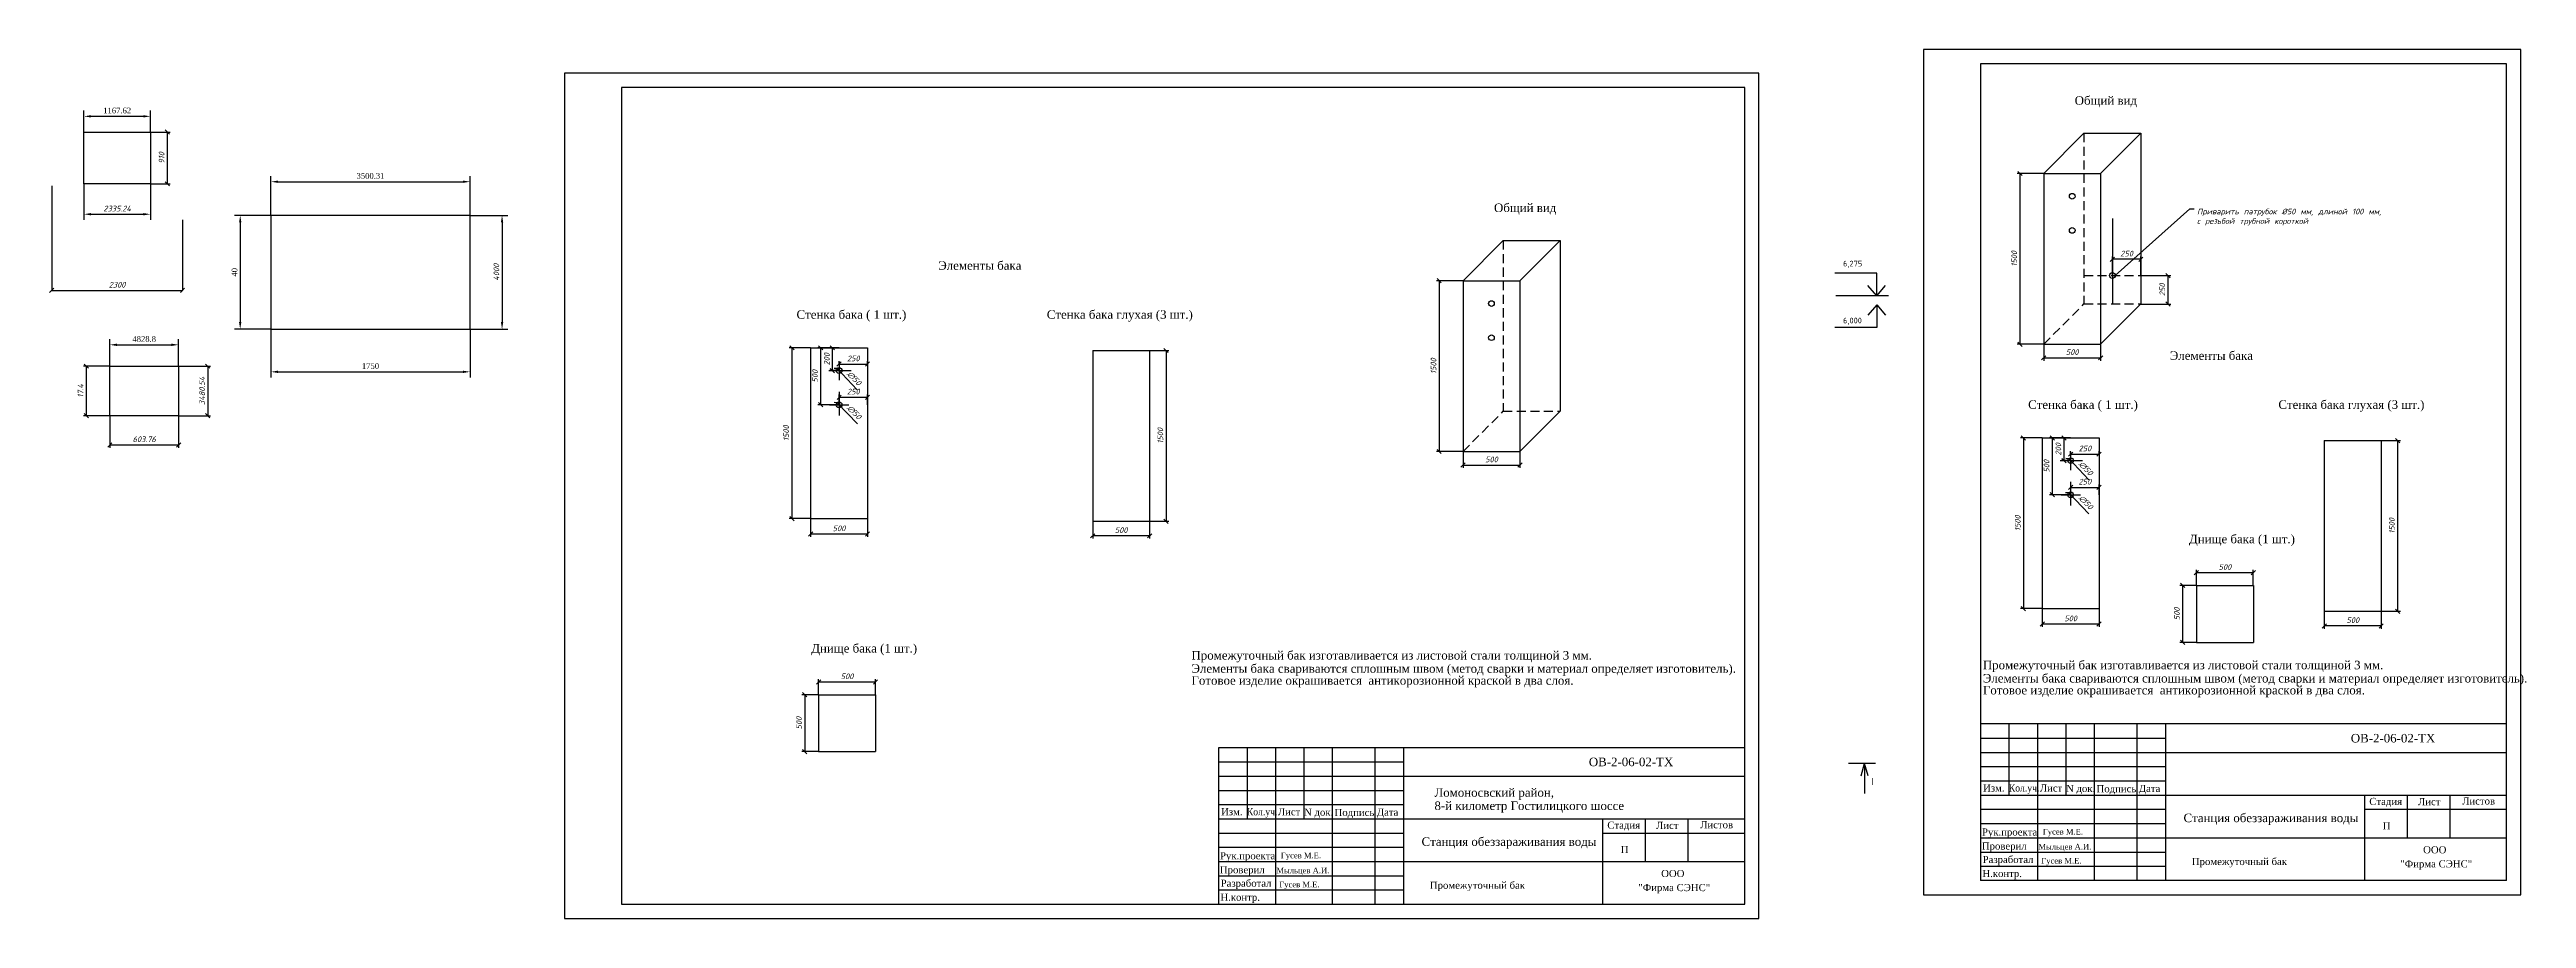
# Model space of a CAD drawing. Header units: millimetres. Extents: x -17979 to 69118, y 384 to 30918.
import ezdxf

# ---------------------------------------------------------------- set-up
doc = ezdxf.new("R2010")
doc.units = ezdxf.units.MM
doc.linetypes.add('DASHED2', pattern=[9.525, 6.35, -3.175])
doc.layers.add('Размеры', color=7, linetype='Continuous')
doc.styles.add('CН', font='TIMES.TTF')
doc.styles.add('СИС', font='txt.shx', dxfattribs={"oblique": 15})
doc.styles.add('СН с наклоном', font='TIMES.TTF', dxfattribs={"oblique": 15})
doc.dimstyles.new('1 CН-1', dxfattribs={"dimscale": 0, "dimtxt": 200, "dimasz": 250, "dimexe": 200, "dimexo": 0.625, "dimgap": 100, "dimtad": 1, "dimlfac": 0.01, "dimdsep": 46, "dimtxsty": 'CН', "dimcen": 2.5, "dimclrd": 3, "dimclre": 3, "dimclrt": 7, "dimadec": 0, "dimazin": 0, "dimtm": 1e-09, "dimtfac": 1, "dimtmove": 0, "dimatfit": 3, "dimldrblk": 'NONE', "dimfxl": 0, "dimtolj": 1, "dimtzin": 0, "dimarcsym": 0})
doc.dimstyles.new('1 СИС', dxfattribs={"dimscale": 0, "dimtxt": 200, "dimasz": 150, "dimexe": 100, "dimexo": 0.625, "dimgap": 100, "dimtad": 1, "dimlfac": 0.01, "dimdsep": 46, "dimtxsty": 'СИС', "dimblk": 'OBLIQUE', "dimcen": 2.5, "dimclrd": 3, "dimclre": 3, "dimclrt": 7, "dimadec": 0, "dimazin": 0, "dimtm": 1e-09, "dimtfac": 1, "dimtmove": 0, "dimatfit": 3, "dimldrblk": 'NONE', "dimfxl": 0, "dimtolj": 1, "dimtzin": 0, "dimarcsym": 0})
doc.dimstyles.new('200 CН-1', dxfattribs={"dimscale": 0, "dimtxt": 200, "dimasz": 250, "dimexe": 200, "dimexo": 0.625, "dimgap": 100, "dimtad": 1, "dimlfac": 2, "dimdsep": 46, "dimtxsty": 'CН', "dimcen": 2.5, "dimclrd": 3, "dimclre": 3, "dimclrt": 7, "dimadec": 0, "dimazin": 0, "dimtm": 1e-09, "dimtfac": 1, "dimtmove": 0, "dimatfit": 3, "dimldrblk": 'NONE', "dimfxl": 0, "dimtolj": 1, "dimtzin": 0, "dimarcsym": 0})
doc.dimstyles.new('200 СИС', dxfattribs={"dimscale": 0, "dimtxt": 200, "dimasz": 150, "dimexe": 100, "dimexo": 0.625, "dimgap": 100, "dimtad": 1, "dimlfac": 2, "dimdsep": 46, "dimtxsty": 'СИС', "dimblk": 'OBLIQUE', "dimcen": 2.5, "dimclrd": 3, "dimclre": 3, "dimclrt": 7, "dimadec": 0, "dimazin": 0, "dimtm": 1e-09, "dimtfac": 1, "dimtmove": 0, "dimatfit": 3, "dimldrblk": 'NONE', "dimfxl": 0, "dimtolj": 1, "dimtzin": 0, "dimarcsym": 0})
doc.dimstyles.new('25 СИС', dxfattribs={"dimscale": 0, "dimtxt": 200, "dimasz": 150, "dimexe": 100, "dimexo": 0.625, "dimgap": 100, "dimtad": 1, "dimlfac": 0.25, "dimdsep": 46, "dimtxsty": 'СИС', "dimblk": 'OBLIQUE', "dimcen": 2.5, "dimclrd": 3, "dimclre": 3, "dimclrt": 7, "dimadec": 0, "dimazin": 0, "dimtm": 1e-09, "dimtfac": 1, "dimtmove": 0, "dimatfit": 3, "dimldrblk": 'NONE', "dimfxl": 0, "dimtolj": 1, "dimtzin": 0, "dimarcsym": 0})
doc.dimstyles.new('25CН-1', dxfattribs={"dimscale": 0, "dimtxt": 200, "dimasz": 250, "dimexe": 200, "dimexo": 0.625, "dimgap": 100, "dimtad": 1, "dimlfac": 0.25, "dimdsep": 46, "dimtxsty": 'CН', "dimcen": 2.5, "dimclrd": 3, "dimclre": 3, "dimclrt": 7, "dimadec": 0, "dimazin": 0, "dimtm": 1e-09, "dimtfac": 1, "dimtmove": 0, "dimatfit": 3, "dimldrblk": 'NONE', "dimfxl": 0, "dimtolj": 1, "dimtzin": 0, "dimarcsym": 0})
doc.dimstyles.new('50 CН-1', dxfattribs={"dimscale": 0, "dimtxt": 200, "dimasz": 250, "dimexe": 200, "dimexo": 0.625, "dimgap": 100, "dimtad": 1, "dimlfac": 0.5, "dimdsep": 46, "dimtxsty": 'CН', "dimcen": 2.5, "dimclrd": 3, "dimclre": 3, "dimclrt": 7, "dimadec": 0, "dimazin": 0, "dimtm": 1e-09, "dimtfac": 1, "dimtmove": 0, "dimatfit": 3, "dimldrblk": 'NONE', "dimfxl": 0, "dimtolj": 1, "dimtzin": 0, "dimarcsym": 0})
doc.dimstyles.new('50 СИС', dxfattribs={"dimscale": 0, "dimtxt": 200, "dimasz": 150, "dimexe": 100, "dimexo": 0.625, "dimgap": 100, "dimtad": 1, "dimlfac": 0.5, "dimdsep": 46, "dimtxsty": 'СИС', "dimblk": 'OBLIQUE', "dimcen": 2.5, "dimclrd": 3, "dimclre": 3, "dimclrt": 7, "dimadec": 0, "dimazin": 0, "dimtm": 1e-09, "dimtfac": 1, "dimtmove": 0, "dimatfit": 3, "dimldrblk": 'NONE', "dimfxl": 0, "dimtolj": 1, "dimtzin": 0, "dimarcsym": 0})
doc.dimstyles.new('CН-1', dxfattribs={"dimscale": 0, "dimtxt": 200, "dimasz": 250, "dimexe": 200, "dimexo": 0.625, "dimgap": 100, "dimtad": 1, "dimdsep": 46, "dimtxsty": 'СИС', "dimcen": 2.5, "dimclrd": 3, "dimclre": 3, "dimclrt": 7, "dimadec": 0, "dimazin": 0, "dimtm": 1e-09, "dimtfac": 1, "dimtmove": 0, "dimatfit": 3, "dimfxl": 0, "dimtolj": 1, "dimtzin": 0, "dimarcsym": 0})
doc.dimstyles.new('СИС', dxfattribs={"dimscale": 0, "dimtxt": 200, "dimasz": 150, "dimexe": 1.25, "dimexo": 0.625, "dimgap": 100, "dimtad": 1, "dimdsep": 46, "dimtxsty": 'СИС', "dimblk": 'OBLIQUE', "dimcen": 2.5, "dimclrd": 3, "dimclre": 3, "dimclrt": 7, "dimadec": 0, "dimazin": 0, "dimtm": 1e-09, "dimtfac": 1, "dimtmove": 0, "dimatfit": 3, "dimldrblk": 'OBLIQUE', "dimfxl": 0, "dimtolj": 1, "dimtzin": 0, "dimarcsym": 0})

msp = doc.modelspace()

# ---------------------------------------------------------------- texts
for s, height, style, p in [('Общий вид', 300, 'СН с наклоном', (53232.5042, 28978.1411)), ('Общий вид', 300, 'СН с наклоном', (32812.4931, 25207.9019)), ('Элементы бака', 300, 'СН с наклоном', (13270.7443, 23178.0538)), ('6,275', 200, 'СИС', (45085.4775, 23296.29)), ('Стенка бака ( 1 шт.)', 300, 'СН с наклоном', (8288.4157, 21456.0226)), ('Стенка бака глухая (3 шт.)', 300, 'СН с наклоном', (17088.3524, 21456.0228)), ('6,000', 200, 'СИС', (45085.4775, 21295.9697)), ('Элементы бака', 300, 'СН с наклоном', (56577.4662, 20013.0668)), ('Стенка бака ( 1 шт.)', 300, 'СН с наклоном', (51595.1376, 18291.0356)), ('Стенка бака глухая (3 шт.)', 300, 'СН с наклоном', (60395.0743, 18291.0358)), ('Днище бака (1 шт.)', 300, 'СН с наклоном', (57252.1541, 13567.6894)), ('Днище бака (1 шт.)', 300, 'СН с наклоном', (8802.8617, 9727.5951)), ('Промежуточный бак изготавливается из листовой стали толщиной 3 мм.', 300, 'CН', (22175.9331, 9481.2031)), ('Готовое изделие окрашивается  антикорозионной краской в два слоя.', 300, 'CН', (22175.9331, 8596.9169)), ('Элементы бака свариваются сплошным швом (метод сварки и материал определяет изготовитель).', 300, 'CН', (22175.9331, 9015.7893)), ('Промежуточный бак изготавливается из листовой стали толщиной 3 мм.', 300, 'CН', (50003.4605, 9140.1233)), ('Элементы бака свариваются сплошным швом (метод сварки и материал определяет изготовитель).', 300, 'CН', (50003.4605, 8674.7095)), ('Готовое изделие окрашивается  антикорозионной краской в два слоя.', 300, 'CН', (50003.4605, 8255.837)), ('ОВ-2-06-02-ТХ', 300, 'CН', (62942.1179, 6567.6475)), ('ОВ-2-06-02-ТХ', 300, 'CН', (36148.3119, 5733.41)), ('I', 250, 'СИС', (46075.5746, 5075.4108)), ('Ломоносвский район,', 300, 'CН', (30720.3936, 4658.9182)), ('8-й километр Гостилицкого шоссе', 300, 'CН', (30720.3936, 4193.5045)), ('Изм.', 250, 'CН', (50010.3781, 4843.7453)), ('Лист', 250, 'CН', (52005.1184, 4841.4253)), ('N док.', 250, 'CН', (52927.8546, 4825.0738)), ('Подпись', 250, 'CН', (54000.9525, 4818.0888)), ('Дата', 250, 'CН', (55484.226, 4828.1634)), ('Стадия', 250, 'CН', (63590.6888, 4370.6579)), ('Лист', 250, 'CН', (65305.0098, 4363.0788)), ('Листов', 250, 'CН', (66856.0971, 4386.7597)), ('Изм.', 250, 'CН', (23216.5721, 4009.5079)), ('Лист', 250, 'CН', (25211.3124, 4007.1878)), ('N док.', 250, 'CН', (26134.0486, 3990.8364)), ('Подпись', 250, 'CН', (27207.1465, 3983.8514)), ('Дата', 250, 'CН', (28690.42, 3993.9259)), ('Стадия', 250, 'CН', (36796.8827, 3536.4204)), ('Лист', 250, 'CН', (38511.2038, 3528.8413)), ('Листов', 250, 'CН', (40062.2911, 3552.5222)), ('Рук.проекта', 250, 'CН', (49972.3634, 3295.8409)), ('Гусев М.Е.', 200, 'CН', (52110.8307, 3332.2877)), ('Станция обеззараживания воды', 300, 'СН с наклоном', (57060.3438, 3766.7911)), ('П', 250, 'CН', (64061.3687, 3515.8204)), ('Рук.проекта', 250, 'CН', (23178.5573, 2461.6034)), ('Гусев М.Е.', 200, 'CН', (25317.0247, 2498.0502)), ('Станция обеззараживания воды', 300, 'СН с наклоном', (30266.5378, 2932.5536)), ('П', 250, 'CН', (37267.5627, 2681.5829)), ('Проверил', 250, 'CН', (49968.0892, 2803.8828)), ('Мыльцев А.И.', 200, 'CН', (51955.8239, 2803.8828)), ('ООО', 250, 'CН', (65485.4017, 2671.9623)), ('Проверил', 250, 'CН', (23174.2832, 1969.6454)), ('Разработал', 250, 'CН', (23201.6373, 1495.903)), ('Мыльцев А.И.', 200, 'CН', (25162.0179, 1969.6454)), ('ООО', 250, 'CН', (38691.5957, 1837.7248)), ('Н.контр.', 250, 'CН', (49986.3254, 1838.1773)), ('Разработал', 250, 'CН', (49995.4434, 2330.1405)), ('Гусев М.Е.', 200, 'CН', (52056.1225, 2311.9196)), ('Промежуточный бак', 250, 'CН', (57352.5423, 2258.3602)), ('"Фирма СЭНС"', 250, 'CН', (64683.8585, 2177.0266)), ('Н.контр.', 250, 'CН', (23192.5193, 1003.9398)), ('Гусев М.Е.', 200, 'CН', (25262.3165, 1477.6822)), ('Промежуточный бак', 250, 'CН', (30558.7363, 1424.1228)), ('"Фирма СЭНС"', 250, 'CН', (37890.0524, 1342.7891))]:
    msp.add_text(s, height=height, dxfattribs=dict(style=style)).set_placement(p)
at = {"style": 'CН', "width": 0.9}
for p in [(50914.8886, 4843.7453), (24121.0826, 4009.5079)]:
    msp.add_text('Кол.уч.', height=250, dxfattribs=at).set_placement(p)
at = {"color": 7, "insert": (57533.5786, 25326.4121), "char_height": 200, "attachment_point": 1, "style": 'СИС'}
msp.add_mtext('\\A1;Приварить патрубок %%c50 мм, длиной 100 мм,\\Pс резьбой трубной короткой', dxfattribs=at)

# ---------------------------------------------------------------- blocks, each defined once
blk = doc.blocks.new('_OBLIQUE')
at = {"color": 0, "linetype": 'ByBlock'}
blk.add_line((-0.5, -0.5), (0.5, 0.5), dxfattribs=at)
blk = doc.blocks.new('*D3')
at = {"layer": 'Defpoints', "color": 0}
for p in [(-17904, 26131), (-13304, 24931), (-13304, 22453)]:
    blk.add_point(p, dxfattribs=at)
at = {"layer": 'Размеры', "color": 3, "lineweight": -2}
for p, q in [((-17904, 26130), (-17904, 22451)), ((-13304, 24930), (-13304, 22451)), ((-17904, 22453), (-13304, 22453))]:
    blk.add_line(p, q, dxfattribs=at)
at = {"layer": 'Размеры', "color": 3, "lineweight": -2, "xscale": 150, "yscale": 150, "zscale": 150, "rotation": 180}
blk.add_blockref('_OBLIQUE', (-17904, 22453), dxfattribs=at)
at = {"layer": 'Размеры', "color": 3, "lineweight": -2, "xscale": 150, "yscale": 150, "zscale": 150}
blk.add_blockref('_OBLIQUE', (-13304, 22453), dxfattribs=at)
at = {"layer": 'Размеры', "color": 7, "insert": (-15604, 22653), "char_height": 200, "attachment_point": 5, "style": 'СИС'}
blk.add_mtext('\\A1;2300', dxfattribs=at)
blk = doc.blocks.new('*D4')
at = {"layer": 'Defpoints', "color": 0}
for p in [(-16768, 26199), (-14433, 26199), (-14433, 25131)]:
    blk.add_point(p, dxfattribs=at)
at = {"layer": 'Размеры', "color": 3, "lineweight": -2}
for p, q in [((-16768, 26198), (-16768, 24931)), ((-14433, 26198), (-14433, 24931)), ((-16518, 25131), (-14683, 25131))]:
    blk.add_line(p, q, dxfattribs=at)
at = {"layer": 'Размеры', "color": 3}
for points in [[(-16518, 25172), (-16518, 25089), (-16768, 25131)], [(-14683, 25172), (-14683, 25089), (-14433, 25131)]]:
    blk.add_solid(points, dxfattribs=at)
at = {"layer": 'Размеры', "color": 7, "insert": (-15600, 25331), "char_height": 200, "attachment_point": 5, "style": 'СИС'}
blk.add_mtext('\\A1;2335.24', dxfattribs=at)
blk = doc.blocks.new('*D5')
at = {"layer": 'Defpoints', "color": 0}
for p in [(-16768, 28018), (-14433, 28572), (-14433, 28018)]:
    blk.add_point(p, dxfattribs=at)
at = {"layer": 'Размеры', "color": 3, "lineweight": -2}
for p, q in [((-16768, 28019), (-16768, 28772)), ((-14433, 28019), (-14433, 28772)), ((-16518, 28572), (-14683, 28572))]:
    blk.add_line(p, q, dxfattribs=at)
at = {"layer": 'Размеры', "color": 3}
for points in [[(-16518, 28613), (-16518, 28530), (-16768, 28572)], [(-14683, 28613), (-14683, 28530), (-14433, 28572)]]:
    blk.add_solid(points, dxfattribs=at)
at = {"layer": 'Размеры', "color": 7, "insert": (-15600, 28774), "char_height": 200, "attachment_point": 5, "style": 'CН'}
blk.add_mtext('\\A1;1167.62', dxfattribs=at)
blk = doc.blocks.new('_None')
blk = doc.blocks.new('*D6')
at = {"layer": 'Defpoints', "color": 0}
for p in [(-15858, 18051), (-13443, 18051), (-13443, 17023)]:
    blk.add_point(p, dxfattribs=at)
at = {"layer": 'Размеры', "color": 3, "lineweight": -2}
for p, q in [((-15858, 18050), (-15858, 16923)), ((-13443, 18050), (-13443, 16923)), ((-15858, 17023), (-13443, 17023))]:
    blk.add_line(p, q, dxfattribs=at)
at = {"layer": 'Размеры', "color": 3, "lineweight": -2, "xscale": 150, "yscale": 150, "zscale": 150, "rotation": 180}
blk.add_blockref('_OBLIQUE', (-15858, 17023), dxfattribs=at)
at = {"layer": 'Размеры', "color": 3, "lineweight": -2, "xscale": 150, "yscale": 150, "zscale": 150}
blk.add_blockref('_OBLIQUE', (-13443, 17023), dxfattribs=at)
at = {"layer": 'Размеры', "color": 7, "insert": (-14651, 17223), "char_height": 200, "attachment_point": 5, "style": 'СИС'}
blk.add_mtext('\\A1;603.76', dxfattribs=at)
blk = doc.blocks.new('*D7')
at = {"layer": 'Defpoints', "color": 0}
for p in [(-13443, 20543), (-15858, 19791), (-13443, 19791)]:
    blk.add_point(p, dxfattribs=at)
at = {"layer": 'Размеры', "color": 3, "lineweight": -2}
for p, q in [((-15858, 19792), (-15858, 20743)), ((-15608, 20543), (-13693, 20543)), ((-13443, 19792), (-13443, 20743))]:
    blk.add_line(p, q, dxfattribs=at)
at = {"layer": 'Размеры', "color": 3}
for points in [[(-15608, 20584), (-15608, 20501), (-15858, 20543)], [(-13693, 20584), (-13693, 20501), (-13443, 20543)]]:
    blk.add_solid(points, dxfattribs=at)
at = {"layer": 'Размеры', "color": 7, "insert": (-14650, 20745), "char_height": 200, "attachment_point": 5, "style": 'CН'}
blk.add_mtext('\\A1;4828.8', dxfattribs=at)
blk = doc.blocks.new('*D8')
at = {"layer": 'Defpoints', "color": 0}
for p in [(-15858, 19791), (-16689, 18051), (-15858, 18051)]:
    blk.add_point(p, dxfattribs=at)
at = {"layer": 'Размеры', "color": 3, "lineweight": -2}
for p, q in [((-15858, 19791), (-16789, 19791)), ((-16689, 19791), (-16689, 18051)), ((-15858, 18051), (-16789, 18051))]:
    blk.add_line(p, q, dxfattribs=at)
at = {"layer": 'Размеры', "color": 3, "lineweight": -2, "xscale": 150, "yscale": 150, "zscale": 150}
for p, rotation in [((-16689, 19791), 90), ((-16689, 18051), 270)]:
    blk.add_blockref('_OBLIQUE', p, dxfattribs=dict(at, rotation=rotation))
at = {"layer": 'Размеры', "color": 7, "insert": (-16889, 18921), "char_height": 200, "attachment_point": 5, "rotation": 90, "style": 'СИС'}
blk.add_mtext('\\A1;17.4', dxfattribs=at)
blk = doc.blocks.new('*D9')
at = {"layer": 'Defpoints', "color": 0}
for p in [(-10193, 21091), (-3193, 21091), (-3193, 19593)]:
    blk.add_point(p, dxfattribs=at)
at = {"layer": 'Размеры', "color": 3, "lineweight": -2}
for p, q in [((-10193, 21090), (-10193, 19393)), ((-3193, 21090), (-3193, 19393)), ((-9943, 19593), (-3443, 19593))]:
    blk.add_line(p, q, dxfattribs=at)
at = {"layer": 'Размеры', "color": 3}
for points in [[(-9943, 19635), (-9943, 19552), (-10193, 19593)], [(-3443, 19635), (-3443, 19552), (-3193, 19593)]]:
    blk.add_solid(points, dxfattribs=at)
at = {"layer": 'Размеры', "color": 7, "insert": (-6693, 19795), "char_height": 200, "attachment_point": 5, "style": 'CН'}
blk.add_mtext('\\A1;1750', dxfattribs=at)
blk = doc.blocks.new('*D10')
at = {"layer": 'Defpoints', "color": 0}
for p in [(-13443, 19791), (-13443, 18051), (-12414, 18051)]:
    blk.add_point(p, dxfattribs=at)
at = {"layer": 'Размеры', "color": 3, "lineweight": -2}
for p, q in [((-13442, 19791), (-12314, 19791)), ((-12414, 19791), (-12414, 18051)), ((-13442, 18051), (-12314, 18051))]:
    blk.add_line(p, q, dxfattribs=at)
at = {"layer": 'Размеры', "color": 3, "lineweight": -2, "xscale": 150, "yscale": 150, "zscale": 150}
for p, rotation in [((-12414, 19791), 90), ((-12414, 18051), 270)]:
    blk.add_blockref('_OBLIQUE', p, dxfattribs=dict(at, rotation=rotation))
at = {"layer": 'Размеры', "color": 7, "insert": (-12614, 18921), "char_height": 200, "attachment_point": 5, "rotation": 90, "style": 'СИС'}
blk.add_mtext('\\A1;3480.54', dxfattribs=at)
blk = doc.blocks.new('*D11')
at = {"layer": 'Defpoints', "color": 0}
for p in [(-3193, 26274), (-10193, 25091), (-3193, 25091)]:
    blk.add_point(p, dxfattribs=at)
at = {"layer": 'Размеры', "color": 3, "lineweight": -2}
for p, q in [((-10193, 25092), (-10193, 26474)), ((-9943, 26274), (-3443, 26274)), ((-3193, 25092), (-3193, 26474))]:
    blk.add_line(p, q, dxfattribs=at)
at = {"layer": 'Размеры', "color": 3}
for points in [[(-9943, 26315), (-9943, 26232), (-10193, 26274)], [(-3443, 26315), (-3443, 26232), (-3193, 26274)]]:
    blk.add_solid(points, dxfattribs=at)
at = {"layer": 'Размеры', "color": 7, "insert": (-6693, 26476), "char_height": 200, "attachment_point": 5, "style": 'CН'}
blk.add_mtext('\\A1;3500.31', dxfattribs=at)
blk = doc.blocks.new('*D12')
at = {"layer": 'Defpoints', "color": 0}
for p in [(-10193, 25091), (-11274, 21091), (-10193, 21091)]:
    blk.add_point(p, dxfattribs=at)
at = {"layer": 'Размеры', "color": 3, "lineweight": -2}
for p, q in [((-10194, 25091), (-11474, 25091)), ((-11274, 24841), (-11274, 21341)), ((-10194, 21091), (-11474, 21091))]:
    blk.add_line(p, q, dxfattribs=at)
at = {"layer": 'Размеры', "color": 3}
for points in [[(-11316, 24841), (-11233, 24841), (-11274, 25091)], [(-11316, 21341), (-11233, 21341), (-11274, 21091)]]:
    blk.add_solid(points, dxfattribs=at)
at = {"layer": 'Размеры', "color": 7, "insert": (-11476, 23091), "char_height": 200, "attachment_point": 5, "rotation": 90, "style": 'CН'}
blk.add_mtext('\\A1;40', dxfattribs=at)
blk = doc.blocks.new('*D13')
at = {"layer": 'Defpoints', "color": 0}
for p in [(-14433, 28019), (-14433, 26199), (-13839, 26199)]:
    blk.add_point(p, dxfattribs=at)
at = {"layer": 'Размеры', "color": 3, "lineweight": -2}
for p, q in [((-14432, 28019), (-13739, 28019)), ((-13839, 28019), (-13839, 26199)), ((-14432, 26199), (-13739, 26199))]:
    blk.add_line(p, q, dxfattribs=at)
at = {"layer": 'Размеры', "color": 3, "lineweight": -2, "xscale": 150, "yscale": 150, "zscale": 150}
for p, rotation in [((-13839, 28019), 90), ((-13839, 26199), 270)]:
    blk.add_blockref('_OBLIQUE', p, dxfattribs=dict(at, rotation=rotation))
at = {"layer": 'Размеры', "color": 7, "insert": (-14039, 27109), "char_height": 200, "attachment_point": 5, "rotation": 90, "style": 'СИС'}
blk.add_mtext('\\A1;910', dxfattribs=at)
blk = doc.blocks.new('*D14')
at = {"layer": 'Defpoints', "color": 0}
for p in [(-3193, 25091), (-3193, 21091), (-2067, 21091)]:
    blk.add_point(p, dxfattribs=at)
at = {"layer": 'Размеры', "color": 3, "lineweight": -2}
for p, q in [((-3193, 25091), (-1867, 25091)), ((-2067, 24841), (-2067, 21341)), ((-3193, 21091), (-1867, 21091))]:
    blk.add_line(p, q, dxfattribs=at)
at = {"layer": 'Размеры', "color": 3}
for points in [[(-2108, 24841), (-2025, 24841), (-2067, 25091)], [(-2108, 21341), (-2025, 21341), (-2067, 21091)]]:
    blk.add_solid(points, dxfattribs=at)
at = {"layer": 'Размеры', "color": 7, "insert": (-2267, 23091), "char_height": 200, "attachment_point": 5, "rotation": 90, "style": 'СИС'}
blk.add_mtext('\\A1;4000', dxfattribs=at)
blk = doc.blocks.new('*D15')
at = {"color": 3, "lineweight": -2}
for p, q in [((8783, 20436), (8024, 20436)), ((8124, 20436), (8124, 14436)), ((8783, 14436), (8024, 14436))]:
    blk.add_line(p, q, dxfattribs=at)
at = {"layer": 'Defpoints', "color": 0}
for p in [(8784, 20436), (8124, 14436), (8784, 14436)]:
    blk.add_point(p, dxfattribs=at)
at = {"color": 3, "lineweight": -2, "xscale": 150, "yscale": 150, "zscale": 150}
for p, rotation in [((8124, 20436), 90), ((8124, 14436), 270)]:
    blk.add_blockref('_OBLIQUE', p, dxfattribs=dict(at, rotation=rotation))
at = {"color": 7, "insert": (7924, 17436), "char_height": 200, "attachment_point": 5, "rotation": 90, "style": 'СИС'}
blk.add_mtext('\\A1;1500', dxfattribs=at)
blk = doc.blocks.new('*D16')
at = {"color": 3, "lineweight": -2}
for p, q in [((8783, 14436), (8783, 13792)), ((10784, 14436), (10784, 13792)), ((10784, 13892), (8783, 13892))]:
    blk.add_line(p, q, dxfattribs=at)
at = {"layer": 'Defpoints', "color": 0}
for p in [(8783, 14436), (10784, 14436), (8783, 13892)]:
    blk.add_point(p, dxfattribs=at)
at = {"color": 3, "lineweight": -2, "xscale": 150, "yscale": 150, "zscale": 150, "rotation": 180}
blk.add_blockref('_OBLIQUE', (8783, 13892), dxfattribs=at)
at = {"color": 3, "lineweight": -2, "xscale": 150, "yscale": 150, "zscale": 150}
blk.add_blockref('_OBLIQUE', (10784, 13892), dxfattribs=at)
at = {"color": 7, "insert": (9783, 14092), "char_height": 200, "attachment_point": 5, "style": 'СИС'}
blk.add_mtext('\\A1;500', dxfattribs=at)
blk = doc.blocks.new('*D17')
at = {"color": 3, "lineweight": -2}
for p, q in [((9786, 18437), (9786, 18798)), ((9786, 18698), (10784, 18698)), ((10784, 18437), (10784, 18798))]:
    blk.add_line(p, q, dxfattribs=at)
at = {"layer": 'Defpoints', "color": 0}
for p in [(9786, 18436), (10784, 18698), (10784, 18436)]:
    blk.add_point(p, dxfattribs=at)
at = {"color": 3, "lineweight": -2, "xscale": 150, "yscale": 150, "zscale": 150, "rotation": 180}
blk.add_blockref('_OBLIQUE', (9786, 18698), dxfattribs=at)
at = {"color": 3, "lineweight": -2, "xscale": 150, "yscale": 150, "zscale": 150}
blk.add_blockref('_OBLIQUE', (10784, 18698), dxfattribs=at)
at = {"color": 7, "insert": (10285, 18898), "char_height": 200, "attachment_point": 5, "style": 'СИС'}
blk.add_mtext('\\A1;250', dxfattribs=at)
blk = doc.blocks.new('*D18')
at = {"color": 3, "lineweight": -2}
for p, q in [((9783, 20436), (9036, 20436)), ((9136, 20436), (9136, 18437)), ((9785, 18437), (9036, 18437))]:
    blk.add_line(p, q, dxfattribs=at)
at = {"layer": 'Defpoints', "color": 0}
for p in [(9784, 20436), (9136, 18437), (9786, 18437)]:
    blk.add_point(p, dxfattribs=at)
at = {"color": 3, "lineweight": -2, "xscale": 150, "yscale": 150, "zscale": 150}
for p, rotation in [((9136, 20436), 90), ((9136, 18437), 270)]:
    blk.add_blockref('_OBLIQUE', p, dxfattribs=dict(at, rotation=rotation))
at = {"color": 7, "insert": (8936, 19437), "char_height": 200, "attachment_point": 5, "rotation": 90, "style": 'СИС'}
blk.add_mtext('\\A1;500', dxfattribs=at)
blk = doc.blocks.new('*D19')
at = {"color": 3, "lineweight": -2}
for p, q in [((9783, 20436), (9451, 20436)), ((9551, 19636), (9551, 20436)), ((9783, 19636), (9451, 19636))]:
    blk.add_line(p, q, dxfattribs=at)
at = {"layer": 'Defpoints', "color": 0}
for p in [(9551, 20436), (9784, 20436), (9784, 19636)]:
    blk.add_point(p, dxfattribs=at)
at = {"color": 3, "lineweight": -2, "xscale": 150, "yscale": 150, "zscale": 150}
for p, rotation in [((9551, 20436), 90), ((9551, 19636), 270)]:
    blk.add_blockref('_OBLIQUE', p, dxfattribs=dict(at, rotation=rotation))
at = {"color": 7, "insert": (9351, 20036), "char_height": 200, "attachment_point": 5, "rotation": 90, "style": 'СИС'}
blk.add_mtext('\\A1;200', dxfattribs=at)
blk = doc.blocks.new('*D20')
at = {"color": 3, "lineweight": -2}
for p, q in [((9784, 19864), (9784, 19964)), ((9784, 19864), (10784, 19864)), ((10784, 19864), (10784, 19964))]:
    blk.add_line(p, q, dxfattribs=at)
at = {"layer": 'Defpoints', "color": 0}
for p in [(9784, 19864), (10784, 19864), (10784, 19864)]:
    blk.add_point(p, dxfattribs=at)
at = {"color": 3, "lineweight": -2, "xscale": 150, "yscale": 150, "zscale": 150, "rotation": 180}
blk.add_blockref('_OBLIQUE', (9784, 19864), dxfattribs=at)
at = {"color": 3, "lineweight": -2, "xscale": 150, "yscale": 150, "zscale": 150}
blk.add_blockref('_OBLIQUE', (10784, 19864), dxfattribs=at)
at = {"color": 7, "insert": (10284, 20064), "char_height": 200, "attachment_point": 5, "style": 'СИС'}
blk.add_mtext('\\A1;250', dxfattribs=at)
blk = doc.blocks.new('*D21')
at = {"color": 3, "lineweight": -2}
blk.add_line((10427, 17768), (9714, 18508), dxfattribs=at)
at = {"layer": 'Defpoints', "color": 0}
for p in [(9714, 18508), (9853, 18364)]:
    blk.add_point(p, dxfattribs=at)
at = {"color": 3, "lineweight": -2, "xscale": 150, "yscale": 150, "zscale": 150, "rotation": 133.9143599461962}
blk.add_blockref('_OBLIQUE', (9714, 18508), dxfattribs=at)
at = {"color": 7, "insert": (10319, 18169), "char_height": 200, "attachment_point": 5, "rotation": 313.91436, "style": 'СИС'}
blk.add_mtext('\\A1;∅50', dxfattribs=at)
blk = doc.blocks.new('*D22')
at = {"color": 3, "lineweight": -2}
blk.add_line((10419, 18960), (9715, 19709), dxfattribs=at)
at = {"layer": 'Defpoints', "color": 0}
for p in [(9715, 19709), (9852, 19563)]:
    blk.add_point(p, dxfattribs=at)
at = {"color": 3, "lineweight": -2, "xscale": 150, "yscale": 150, "zscale": 150, "rotation": 133.2269455650167}
blk.add_blockref('_OBLIQUE', (9715, 19709), dxfattribs=at)
at = {"color": 7, "insert": (10316, 19362), "char_height": 200, "attachment_point": 5, "rotation": 313.22695, "style": 'СИС'}
blk.add_mtext('\\A1;∅50', dxfattribs=at)
blk = doc.blocks.new('*D23')
at = {"color": 3, "lineweight": -2}
for p, q in [((9065, 8246), (9065, 8792)), ((11065, 8246), (11065, 8792)), ((11065, 8692), (9065, 8692))]:
    blk.add_line(p, q, dxfattribs=at)
at = {"layer": 'Defpoints', "color": 0}
for p in [(9065, 8692), (9065, 8245), (11065, 8245)]:
    blk.add_point(p, dxfattribs=at)
at = {"color": 3, "lineweight": -2, "xscale": 150, "yscale": 150, "zscale": 150, "rotation": 180}
blk.add_blockref('_OBLIQUE', (9065, 8692), dxfattribs=at)
at = {"color": 3, "lineweight": -2, "xscale": 150, "yscale": 150, "zscale": 150}
blk.add_blockref('_OBLIQUE', (11065, 8692), dxfattribs=at)
at = {"color": 7, "insert": (10065, 8892), "char_height": 200, "attachment_point": 5, "style": 'СИС'}
blk.add_mtext('\\A1;500', dxfattribs=at)
blk = doc.blocks.new('*D24')
at = {"color": 3, "lineweight": -2}
for p, q in [((9065, 8245), (8476, 8245)), ((8576, 8245), (8576, 6245)), ((9065, 6245), (8476, 6245))]:
    blk.add_line(p, q, dxfattribs=at)
at = {"layer": 'Defpoints', "color": 0}
for p in [(9065, 8245), (8576, 6245), (9065, 6245)]:
    blk.add_point(p, dxfattribs=at)
at = {"color": 3, "lineweight": -2, "xscale": 150, "yscale": 150, "zscale": 150}
for p, rotation in [((8576, 8245), 90), ((8576, 6245), 270)]:
    blk.add_blockref('_OBLIQUE', p, dxfattribs=dict(at, rotation=rotation))
at = {"color": 7, "insert": (8376, 7245), "char_height": 200, "attachment_point": 5, "rotation": 90, "style": 'СИС'}
blk.add_mtext('\\A1;500', dxfattribs=at)
blk = doc.blocks.new('*D25')
at = {"color": 3, "lineweight": -2}
for p, q in [((31724, 22792), (30786, 22792)), ((30886, 22792), (30886, 16792)), ((31724, 16792), (30786, 16792))]:
    blk.add_line(p, q, dxfattribs=at)
at = {"layer": 'Defpoints', "color": 0}
for p in [(31724, 22792), (30886, 16792), (31724, 16792)]:
    blk.add_point(p, dxfattribs=at)
at = {"color": 3, "lineweight": -2, "xscale": 150, "yscale": 150, "zscale": 150}
for p, rotation in [((30886, 22792), 90), ((30886, 16792), 270)]:
    blk.add_blockref('_OBLIQUE', p, dxfattribs=dict(at, rotation=rotation))
at = {"color": 7, "insert": (30686, 19792), "char_height": 200, "attachment_point": 5, "rotation": 90, "style": 'СИС'}
blk.add_mtext('\\A1;1500', dxfattribs=at)
blk = doc.blocks.new('*D26')
at = {"color": 3, "lineweight": -2}
for p, q in [((31724, 16791), (31724, 16214)), ((33724, 16791), (33724, 16214)), ((31724, 16314), (33724, 16314))]:
    blk.add_line(p, q, dxfattribs=at)
at = {"layer": 'Defpoints', "color": 0}
for p in [(31724, 16792), (33724, 16792), (33724, 16314)]:
    blk.add_point(p, dxfattribs=at)
at = {"color": 3, "lineweight": -2, "xscale": 150, "yscale": 150, "zscale": 150, "rotation": 180}
blk.add_blockref('_OBLIQUE', (31724, 16314), dxfattribs=at)
at = {"color": 3, "lineweight": -2, "xscale": 150, "yscale": 150, "zscale": 150}
blk.add_blockref('_OBLIQUE', (33724, 16314), dxfattribs=at)
at = {"color": 7, "insert": (32724, 16514), "char_height": 200, "attachment_point": 5, "style": 'СИС'}
blk.add_mtext('\\A1;500', dxfattribs=at)
blk = doc.blocks.new('*D27')
at = {"color": 3, "lineweight": -2}
for p, q in [((20704, 20343), (21381, 20343)), ((21281, 20343), (21281, 14343)), ((20704, 14343), (21381, 14343))]:
    blk.add_line(p, q, dxfattribs=at)
at = {"layer": 'Defpoints', "color": 0}
for p in [(20703, 20343), (20703, 14343), (21281, 14343)]:
    blk.add_point(p, dxfattribs=at)
at = {"color": 3, "lineweight": -2, "xscale": 150, "yscale": 150, "zscale": 150}
for p, rotation in [((21281, 20343), 90), ((21281, 14343), 270)]:
    blk.add_blockref('_OBLIQUE', p, dxfattribs=dict(at, rotation=rotation))
at = {"color": 7, "insert": (21081, 17343), "char_height": 200, "attachment_point": 5, "rotation": 90, "style": 'СИС'}
blk.add_mtext('\\A1;1500', dxfattribs=at)
blk = doc.blocks.new('*D28')
at = {"color": 3, "lineweight": -2}
for p, q in [((18703, 14343), (18703, 13730)), ((20703, 14343), (20703, 13730)), ((20703, 13830), (18703, 13830))]:
    blk.add_line(p, q, dxfattribs=at)
at = {"layer": 'Defpoints', "color": 0}
for p in [(18703, 14343), (20703, 14343), (18703, 13830)]:
    blk.add_point(p, dxfattribs=at)
at = {"color": 3, "lineweight": -2, "xscale": 150, "yscale": 150, "zscale": 150, "rotation": 180}
blk.add_blockref('_OBLIQUE', (18703, 13830), dxfattribs=at)
at = {"color": 3, "lineweight": -2, "xscale": 150, "yscale": 150, "zscale": 150}
blk.add_blockref('_OBLIQUE', (20703, 13830), dxfattribs=at)
at = {"color": 7, "insert": (19703, 14030), "char_height": 200, "attachment_point": 5, "style": 'СИС'}
blk.add_mtext('\\A1;500', dxfattribs=at)
blk = doc.blocks.new('*D29')
at = {"color": 3, "lineweight": -2}
for p, q in [((52144, 26562), (51206, 26562)), ((51306, 26562), (51306, 20562)), ((52144, 20562), (51206, 20562))]:
    blk.add_line(p, q, dxfattribs=at)
at = {"layer": 'Defpoints', "color": 0}
for p in [(52144, 26562), (51306, 20562), (52144, 20562)]:
    blk.add_point(p, dxfattribs=at)
at = {"color": 3, "lineweight": -2, "xscale": 150, "yscale": 150, "zscale": 150}
for p, rotation in [((51306, 26562), 90), ((51306, 20562), 270)]:
    blk.add_blockref('_OBLIQUE', p, dxfattribs=dict(at, rotation=rotation))
at = {"color": 7, "insert": (51106, 23562), "char_height": 200, "attachment_point": 5, "rotation": 90, "style": 'СИС'}
blk.add_mtext('\\A1;1500', dxfattribs=at)
blk = doc.blocks.new('*D30')
at = {"color": 3, "lineweight": -2}
for p, q in [((52144, 20562), (52144, 19984)), ((52144, 20084), (54144, 20084)), ((54144, 20562), (54144, 19984))]:
    blk.add_line(p, q, dxfattribs=at)
at = {"layer": 'Defpoints', "color": 0}
for p in [(52144, 20562), (54144, 20562), (54144, 20084)]:
    blk.add_point(p, dxfattribs=at)
at = {"color": 3, "lineweight": -2, "xscale": 150, "yscale": 150, "zscale": 150, "rotation": 180}
blk.add_blockref('_OBLIQUE', (52144, 20084), dxfattribs=at)
at = {"color": 3, "lineweight": -2, "xscale": 150, "yscale": 150, "zscale": 150}
blk.add_blockref('_OBLIQUE', (54144, 20084), dxfattribs=at)
at = {"color": 7, "insert": (53144, 20284), "char_height": 200, "attachment_point": 5, "style": 'СИС'}
blk.add_mtext('\\A1;500', dxfattribs=at)
blk = doc.blocks.new('*D31')
at = {"color": 3, "lineweight": -2}
for p, q in [((52090, 17271), (51330, 17271)), ((51430, 17271), (51430, 11271)), ((52090, 11271), (51330, 11271))]:
    blk.add_line(p, q, dxfattribs=at)
at = {"layer": 'Defpoints', "color": 0}
for p in [(52090, 17271), (51430, 11271), (52090, 11271)]:
    blk.add_point(p, dxfattribs=at)
at = {"color": 3, "lineweight": -2, "xscale": 150, "yscale": 150, "zscale": 150}
for p, rotation in [((51430, 17271), 90), ((51430, 11271), 270)]:
    blk.add_blockref('_OBLIQUE', p, dxfattribs=dict(at, rotation=rotation))
at = {"color": 7, "insert": (51230, 14271), "char_height": 200, "attachment_point": 5, "rotation": 90, "style": 'СИС'}
blk.add_mtext('\\A1;1500', dxfattribs=at)
blk = doc.blocks.new('*D32')
at = {"color": 3, "lineweight": -2}
for p, q in [((52090, 11271), (52090, 10627)), ((54090, 10727), (52090, 10727)), ((54090, 11271), (54090, 10627))]:
    blk.add_line(p, q, dxfattribs=at)
at = {"layer": 'Defpoints', "color": 0}
for p in [(52090, 11271), (52090, 10727), (54090, 11271)]:
    blk.add_point(p, dxfattribs=at)
at = {"color": 3, "lineweight": -2, "xscale": 150, "yscale": 150, "zscale": 150, "rotation": 180}
blk.add_blockref('_OBLIQUE', (52090, 10727), dxfattribs=at)
at = {"color": 3, "lineweight": -2, "xscale": 150, "yscale": 150, "zscale": 150}
blk.add_blockref('_OBLIQUE', (54090, 10727), dxfattribs=at)
at = {"color": 7, "insert": (53090, 10927), "char_height": 200, "attachment_point": 5, "style": 'СИС'}
blk.add_mtext('\\A1;500', dxfattribs=at)
blk = doc.blocks.new('*D34')
at = {"color": 3, "lineweight": -2}
for p, q in [((53090, 17271), (52343, 17271)), ((52443, 17271), (52443, 15272)), ((53092, 15272), (52343, 15272))]:
    blk.add_line(p, q, dxfattribs=at)
at = {"layer": 'Defpoints', "color": 0}
for p in [(53090, 17271), (52443, 15272), (53092, 15272)]:
    blk.add_point(p, dxfattribs=at)
at = {"color": 3, "lineweight": -2, "xscale": 150, "yscale": 150, "zscale": 150}
for p, rotation in [((52443, 17271), 90), ((52443, 15272), 270)]:
    blk.add_blockref('_OBLIQUE', p, dxfattribs=dict(at, rotation=rotation))
at = {"color": 7, "insert": (52243, 16272), "char_height": 200, "attachment_point": 5, "rotation": 90, "style": 'СИС'}
blk.add_mtext('\\A1;500', dxfattribs=at)
blk = doc.blocks.new('*D35')
at = {"color": 3, "lineweight": -2}
for p, q in [((53090, 17271), (52758, 17271)), ((52858, 16471), (52858, 17271)), ((53090, 16471), (52758, 16471))]:
    blk.add_line(p, q, dxfattribs=at)
at = {"layer": 'Defpoints', "color": 0}
for p in [(52858, 17271), (53090, 17271), (53090, 16471)]:
    blk.add_point(p, dxfattribs=at)
at = {"color": 3, "lineweight": -2, "xscale": 150, "yscale": 150, "zscale": 150}
for p, rotation in [((52858, 17271), 90), ((52858, 16471), 270)]:
    blk.add_blockref('_OBLIQUE', p, dxfattribs=dict(at, rotation=rotation))
at = {"color": 7, "insert": (52658, 16871), "char_height": 200, "attachment_point": 5, "rotation": 90, "style": 'СИС'}
blk.add_mtext('\\A1;200', dxfattribs=at)
blk = doc.blocks.new('*D38')
at = {"color": 3, "lineweight": -2}
blk.add_line((53726, 15795), (53022, 16544), dxfattribs=at)
at = {"layer": 'Defpoints', "color": 0}
for p in [(53022, 16544), (53159, 16398)]:
    blk.add_point(p, dxfattribs=at)
at = {"color": 3, "lineweight": -2, "xscale": 150, "yscale": 150, "zscale": 150, "rotation": 133.2269455650167}
blk.add_blockref('_OBLIQUE', (53022, 16544), dxfattribs=at)
at = {"color": 7, "insert": (53622, 16197), "char_height": 200, "attachment_point": 5, "rotation": 313.22695, "style": 'СИС'}
blk.add_mtext('\\A1;∅50', dxfattribs=at)
blk = doc.blocks.new('*D37')
at = {"color": 3, "lineweight": -2}
blk.add_line((53734, 14603), (53021, 15343), dxfattribs=at)
at = {"layer": 'Defpoints', "color": 0}
for p in [(53021, 15343), (53160, 15199)]:
    blk.add_point(p, dxfattribs=at)
at = {"color": 3, "lineweight": -2, "xscale": 150, "yscale": 150, "zscale": 150, "rotation": 133.9143599461955}
blk.add_blockref('_OBLIQUE', (53021, 15343), dxfattribs=at)
at = {"color": 7, "insert": (53626, 15004), "char_height": 200, "attachment_point": 5, "rotation": 313.91436, "style": 'СИС'}
blk.add_mtext('\\A1;∅50', dxfattribs=at)
blk = doc.blocks.new('*D33')
at = {"color": 3, "lineweight": -2}
for p, q in [((53092, 15272), (53092, 15633)), ((53092, 15533), (54090, 15533)), ((54090, 15272), (54090, 15633))]:
    blk.add_line(p, q, dxfattribs=at)
at = {"layer": 'Defpoints', "color": 0}
for p in [(53092, 15271), (54090, 15533), (54090, 15271)]:
    blk.add_point(p, dxfattribs=at)
at = {"color": 3, "lineweight": -2, "xscale": 150, "yscale": 150, "zscale": 150, "rotation": 180}
blk.add_blockref('_OBLIQUE', (53092, 15533), dxfattribs=at)
at = {"color": 3, "lineweight": -2, "xscale": 150, "yscale": 150, "zscale": 150}
blk.add_blockref('_OBLIQUE', (54090, 15533), dxfattribs=at)
at = {"color": 7, "insert": (53591, 15733), "char_height": 200, "attachment_point": 5, "style": 'СИС'}
blk.add_mtext('\\A1;250', dxfattribs=at)
blk = doc.blocks.new('*D36')
at = {"color": 3, "lineweight": -2}
for p, q in [((53090, 16699), (53090, 16799)), ((53090, 16699), (54090, 16699)), ((54090, 16699), (54090, 16799))]:
    blk.add_line(p, q, dxfattribs=at)
at = {"layer": 'Defpoints', "color": 0}
for p in [(53090, 16699), (54090, 16699), (54090, 16699)]:
    blk.add_point(p, dxfattribs=at)
at = {"color": 3, "lineweight": -2, "xscale": 150, "yscale": 150, "zscale": 150, "rotation": 180}
blk.add_blockref('_OBLIQUE', (53090, 16699), dxfattribs=at)
at = {"color": 3, "lineweight": -2, "xscale": 150, "yscale": 150, "zscale": 150}
blk.add_blockref('_OBLIQUE', (54090, 16699), dxfattribs=at)
at = {"color": 7, "insert": (53590, 16899), "char_height": 200, "attachment_point": 5, "style": 'СИС'}
blk.add_mtext('\\A1;250', dxfattribs=at)
blk = doc.blocks.new('*D39')
at = {"color": 3, "lineweight": -2}
for p, q in [((64011, 17178), (64688, 17178)), ((64588, 17178), (64588, 11178)), ((64011, 11178), (64688, 11178))]:
    blk.add_line(p, q, dxfattribs=at)
at = {"layer": 'Defpoints', "color": 0}
for p in [(64010, 17178), (64010, 11178), (64588, 11178)]:
    blk.add_point(p, dxfattribs=at)
at = {"color": 3, "lineweight": -2, "xscale": 150, "yscale": 150, "zscale": 150}
for p, rotation in [((64588, 17178), 90), ((64588, 11178), 270)]:
    blk.add_blockref('_OBLIQUE', p, dxfattribs=dict(at, rotation=rotation))
at = {"color": 7, "insert": (64388, 14178), "char_height": 200, "attachment_point": 5, "rotation": 90, "style": 'СИС'}
blk.add_mtext('\\A1;1500', dxfattribs=at)
blk = doc.blocks.new('*D40')
at = {"color": 3, "lineweight": -2}
for p, q in [((62010, 11178), (62010, 10565)), ((64010, 10665), (62010, 10665)), ((64010, 11178), (64010, 10565))]:
    blk.add_line(p, q, dxfattribs=at)
at = {"layer": 'Defpoints', "color": 0}
for p in [(62010, 11178), (62010, 10665), (64010, 11178)]:
    blk.add_point(p, dxfattribs=at)
at = {"color": 3, "lineweight": -2, "xscale": 150, "yscale": 150, "zscale": 150, "rotation": 180}
blk.add_blockref('_OBLIQUE', (62010, 10665), dxfattribs=at)
at = {"color": 3, "lineweight": -2, "xscale": 150, "yscale": 150, "zscale": 150}
blk.add_blockref('_OBLIQUE', (64010, 10665), dxfattribs=at)
at = {"color": 7, "insert": (63010, 10865), "char_height": 200, "attachment_point": 5, "style": 'СИС'}
blk.add_mtext('\\A1;500', dxfattribs=at)
blk = doc.blocks.new('*D42')
at = {"color": 3, "lineweight": -2}
for p, q in [((57514, 12085), (56925, 12085)), ((57025, 12085), (57025, 10085)), ((57514, 10085), (56925, 10085))]:
    blk.add_line(p, q, dxfattribs=at)
at = {"layer": 'Defpoints', "color": 0}
for p in [(57514, 12085), (57025, 10085), (57514, 10085)]:
    blk.add_point(p, dxfattribs=at)
at = {"color": 3, "lineweight": -2, "xscale": 150, "yscale": 150, "zscale": 150}
for p, rotation in [((57025, 12085), 90), ((57025, 10085), 270)]:
    blk.add_blockref('_OBLIQUE', p, dxfattribs=dict(at, rotation=rotation))
at = {"color": 7, "insert": (56825, 11085), "char_height": 200, "attachment_point": 5, "rotation": 90, "style": 'СИС'}
blk.add_mtext('\\A1;500', dxfattribs=at)
blk = doc.blocks.new('*D41')
at = {"color": 3, "lineweight": -2}
for p, q in [((57514, 12086), (57514, 12632)), ((59514, 12532), (57514, 12532)), ((59514, 12086), (59514, 12632))]:
    blk.add_line(p, q, dxfattribs=at)
at = {"layer": 'Defpoints', "color": 0}
for p in [(57514, 12532), (57514, 12085), (59514, 12085)]:
    blk.add_point(p, dxfattribs=at)
at = {"color": 3, "lineweight": -2, "xscale": 150, "yscale": 150, "zscale": 150, "rotation": 180}
blk.add_blockref('_OBLIQUE', (57514, 12532), dxfattribs=at)
at = {"color": 3, "lineweight": -2, "xscale": 150, "yscale": 150, "zscale": 150}
blk.add_blockref('_OBLIQUE', (59514, 12532), dxfattribs=at)
at = {"color": 7, "insert": (58514, 12732), "char_height": 200, "attachment_point": 5, "style": 'СИС'}
blk.add_mtext('\\A1;500', dxfattribs=at)
blk = doc.blocks.new('*D43')
at = {"color": 3, "lineweight": -2}
for p, q in [((55559, 22976), (56613, 22976)), ((56513, 22976), (56513, 21976)), ((55559, 21976), (56613, 21976))]:
    blk.add_line(p, q, dxfattribs=at)
at = {"layer": 'Defpoints', "color": 0}
for p in [(55559, 22976), (55559, 21976), (56513, 21976)]:
    blk.add_point(p, dxfattribs=at)
at = {"color": 3, "lineweight": -2, "xscale": 150, "yscale": 150, "zscale": 150}
for p, rotation in [((56513, 22976), 90), ((56513, 21976), 270)]:
    blk.add_blockref('_OBLIQUE', p, dxfattribs=dict(at, rotation=rotation))
at = {"color": 7, "insert": (56313, 22476), "char_height": 200, "attachment_point": 5, "rotation": 90, "style": 'СИС'}
blk.add_mtext('\\A1;250', dxfattribs=at)
blk = doc.blocks.new('*D44')
at = {"color": 3, "lineweight": -2}
for p, q in [((54559, 22977), (54559, 23647)), ((55559, 23547), (54559, 23547)), ((55559, 22977), (55559, 23647))]:
    blk.add_line(p, q, dxfattribs=at)
at = {"layer": 'Defpoints', "color": 0}
for p in [(54559, 23547), (54559, 22976), (55559, 22976)]:
    blk.add_point(p, dxfattribs=at)
at = {"color": 3, "lineweight": -2, "xscale": 150, "yscale": 150, "zscale": 150, "rotation": 180}
blk.add_blockref('_OBLIQUE', (54559, 23547), dxfattribs=at)
at = {"color": 3, "lineweight": -2, "xscale": 150, "yscale": 150, "zscale": 150}
blk.add_blockref('_OBLIQUE', (55559, 23547), dxfattribs=at)
at = {"color": 7, "insert": (55059, 23747), "char_height": 200, "attachment_point": 5, "style": 'СИС'}
blk.add_mtext('\\A1;250', dxfattribs=at)

# ---------------------------------------------------------------- dimensions: what is measured, and where the dimension line sits
for base, p1, p2, picture, middle in [((51306.1991, 20562.1727), (52144.4733, 26562.1727), (52144.4733, 20562.1727), '*D29', (51106.1991, 23562.1727)), ((30886.188, 16791.9335), (31724.4622, 22791.9335), (31724.4622, 16791.9335), '*D25', (30686.188, 19791.9335)), ((56513.0147, 21976.3862), (55558.6868, 22976.3862), (55558.6868, 21976.3862), '*D43', (56313.0147, 22476.3862)), ((8123.6809, 14436.2953), (8783.5547, 20436.2953), (8783.5547, 14436.2953), '*D15', (7923.6809, 17436.2953)), ((9551.0611, 20436.2953), (9783.5547, 19636.2953), (9783.5547, 20436.2953), '*D19', (9351.0611, 20036.2953)), ((21281.3561, 14343.2127), (20703.2672, 20343.2127), (20703.2672, 14343.2127), '*D27', (21081.3561, 17343.2127)), ((51430.4028, 11271.3083), (52090.2766, 17271.3083), (52090.2766, 11271.3083), '*D31', (51230.4028, 14271.3083)), ((52857.783, 17271.3083), (53090.2766, 16471.3083), (53090.2766, 17271.3083), '*D35', (52657.783, 16871.3083)), ((64588.078, 11178.2257), (64009.9891, 17178.2257), (64009.9891, 11178.2257), '*D39', (64388.078, 14178.2257)), ((57024.8314, 10085.1071), (57514.4743, 12085.1071), (57514.4743, 10085.1071), '*D42', (56824.8314, 11085.1071)), ((8575.5389, 6245.0127), (9065.1819, 8245.0127), (9065.1819, 6245.0127), '*D24', (8375.5389, 7245.0127))]:
    dim = msp.add_linear_dim(base=base, p1=p1, p2=p2, angle=90, dimstyle='25 СИС', override={"dimscale": 1})
    dim.commit()
    dim.dimension.update_dxf_attribs({"geometry": picture, "text_midpoint": middle})
for base, p1, p2, picture, middle in [((54558.6868, 23547.3222), (55558.6868, 22976.3862), (54558.6868, 22976.3862), '*D44', (55058.6868, 23747.3222)), ((10783.5547, 19863.5765), (9783.5547, 19863.5765), (10783.5547, 19863.5765), '*D20', (10283.5547, 20063.5765)), ((54144.4733, 20084.4168), (52144.4733, 20562.1727), (54144.4733, 20562.1727), '*D30', (53144.4733, 20284.4168)), ((33724.4622, 16314.1776), (31724.4622, 16791.9335), (33724.4622, 16791.9335), '*D26', (32724.4622, 16514.1776)), ((54090.2766, 16698.5894), (53090.2766, 16698.5894), (54090.2766, 16698.5894), '*D36', (53590.2766, 16898.5894)), ((18703.2672, 13830.0955), (20703.2672, 14343.2127), (18703.2672, 14343.2127), '*D28', (19703.2672, 14030.0955)), ((57514.4743, 12531.6385), (59514.4743, 12085.1071), (57514.4743, 12085.1071), '*D41', (58514.4743, 12731.6385)), ((62009.9891, 10665.1084), (64009.9891, 11178.2257), (62009.9891, 11178.2257), '*D40', (63009.9891, 10865.1084)), ((9065.1819, 8691.5441), (11065.1819, 8245.0127), (9065.1819, 8245.0127), '*D23', (10065.1819, 8891.5441))]:
    dim = msp.add_linear_dim(base=base, p1=p1, p2=p2, dimstyle='25 СИС', override={"dimscale": 1})
    dim.commit()
    dim.dimension.update_dxf_attribs({"geometry": picture, "text_midpoint": middle})
for base, p1, p2, picture, middle in [((9136.2973, 18436.9203), (9783.5547, 20436.2953), (9785.7097, 18436.9203), '*D18', (8936.2973, 19436.6078)), ((52443.0192, 15271.9333), (53090.2766, 17271.3083), (53092.4316, 15271.9333), '*D34', (52243.0192, 16271.6208))]:
    dim = msp.add_linear_dim(base=base, p1=p1, p2=p2, angle=90, text='500', dimstyle='25 СИС', override={"dimscale": 1})
    dim.commit()
    dim.dimension.update_dxf_attribs({"geometry": picture, "text_midpoint": middle})
for p1, p2, picture, middle in [((9852.0437, 19563.4307), (9715.0657, 19709.16), '*D22', (10169.8297, 19225.3417)), ((9852.913, 18364.2576), (9714.1965, 18508.333), '*D21', (10174.7323, 18030.0056)), ((53158.7656, 16398.4436), (53021.7876, 16544.1729), '*D38', (53476.5516, 16060.3547)), ((53159.6349, 15199.2705), (53020.9184, 15343.346), '*D37', (53481.4542, 14865.0185))]:
    dim = msp.add_diameter_dim_2p(p1=p1, p2=p2, dimstyle='25 СИС', override={"dimscale": 1})
    dim.commit()
    dim.dimension.update_dxf_attribs({"geometry": picture, "text_midpoint": middle, "dimtype": 163})
for base, p1, p2, text, picture, middle in [((10783.5547, 18697.9198), (9785.7097, 18436.2953), (10783.5547, 18436.2953), '250', '*D17', (10284.6322, 18897.9198)), ((54090.2766, 15532.9327), (53092.4316, 15271.3083), (54090.2766, 15271.3083), '250', '*D33', (53591.3541, 15732.9327)), ((8782.9297, 13892.1821), (10783.5547, 14436.2953), (8782.9297, 14436.2953), '500', '*D16', (9783.2422, 14092.1821)), ((52089.6516, 10727.195), (54090.2766, 11271.3083), (52089.6516, 11271.3083), '500', '*D32', (53089.9641, 10927.195))]:
    dim = msp.add_linear_dim(base=base, p1=p1, p2=p2, text=text, dimstyle='25 СИС', override={"dimscale": 1})
    dim.commit()
    dim.dimension.update_dxf_attribs({"geometry": picture, "text_midpoint": middle})
at = {"layer": 'Размеры'}
for base, p1, p2, dimstyle, picture, middle in [((-14432.6163, 28571.6789), (-16767.8572, 28017.9563), (-14432.6163, 28017.9563), '50 CН-1', '*D5', (-15600.2368, 28773.6977)), ((-14432.6163, 25130.6886), (-16767.8572, 26198.5821), (-14432.6163, 26198.5821), 'CН-1', '*D4', (-15600.2368, 25330.6886)), ((-3192.647, 26273.8292), (-10193.272, 25091.0126), (-3192.647, 25091.0126), '50 CН-1', '*D11', (-6692.9595, 26475.848)), ((-3193.272, 19593.4626), (-10193.272, 21091.0126), (-3193.272, 21091.0126), '25CН-1', '*D9', (-6693.272, 19795.4814)), ((-13443.1074, 20542.7014), (-15857.509, 19791.2207), (-13443.1074, 19791.2207), '200 CН-1', '*D7', (-14650.3082, 20744.7201)), ((-13443.1074, 17022.6078), (-15858.134, 18050.9497), (-13443.1074, 18050.9497), '25 СИС', '*D6', (-14650.6207, 17222.6078))]:
    dim = msp.add_linear_dim(base=base, p1=p1, p2=p2, dimstyle=dimstyle, override={"dimscale": 1}, dxfattribs=at)
    dim.commit()
    dim.dimension.update_dxf_attribs({"geometry": picture, "text_midpoint": middle})
for base, p1, p2, dimstyle, picture, middle in [((-13838.9109, 26198.5821), (-14432.6163, 28018.5813), (-14432.6163, 26198.5821), '50 СИС', '*D13', (-14038.9109, 27108.5817)), ((-11274.2163, 21091.0126), (-10193.272, 25091.0126), (-10193.272, 21091.0126), '1 CН-1', '*D12', (-11475.9466, 23091.0126)), ((-2066.7926, 21091.0126), (-3193.272, 25091.0126), (-3193.272, 21091.0126), 'CН-1', '*D14', (-2266.7926, 23091.0126)), ((-16688.6965, 18050.9497), (-15857.509, 19791.2207), (-15857.509, 18050.9497), '1 СИС', '*D8', (-16888.6965, 18921.0852)), ((-12414.0181, 18050.9497), (-13443.1074, 19791.2207), (-13443.1074, 18050.9497), '200 СИС', '*D10', (-12614.0181, 18921.0852))]:
    dim = msp.add_linear_dim(base=base, p1=p1, p2=p2, angle=90, dimstyle=dimstyle, override={"dimscale": 1}, dxfattribs=at)
    dim.commit()
    dim.dimension.update_dxf_attribs({"geometry": picture, "text_midpoint": middle})
at = {"layer": 'Размеры', "color": 1, "ltscale": 100}
dim = msp.add_linear_dim(base=(-13303.928, 22452.7374), p1=(-17903.928, 26130.5839), p2=(-13303.928, 24930.5839), text='2300', dimstyle='СИС', override={"dimscale": 1}, dxfattribs=at)
dim.commit()
dim.dimension.update_dxf_attribs({"geometry": '*D3', "text_midpoint": (-15603.928, 22652.7374)})

# ---------------------------------------------------------------- linework, layer by layer
for p, q in [((68921.8027, 30917.7945), (47921.8027, 30917.7945)), ((47921.8027, 30917.7945), (47921.8027, 1217.7945)), ((68921.8027, 1217.7945), (68921.8027, 30917.7945)), ((42127.9966, 30083.5571), (127.9966, 30083.5571)), ((127.9966, 30083.5571), (127.9966, 383.5571)), ((42127.9966, 383.5571), (42127.9966, 30083.5571)), ((49921.8027, 30417.7945), (49921.8027, 1717.7945)), ((68421.8027, 30417.7945), (49921.8027, 30417.7945)), ((68421.8027, 1717.7945), (68421.8027, 30417.7945)), ((2127.9966, 29583.5571), (2127.9966, 883.5571)), ((41627.9966, 29583.5571), (2127.9966, 29583.5571)), ((41627.9966, 883.5571), (41627.9966, 29583.5571)), ((52144.4733, 26562.1727), (53558.6868, 27976.3862)), ((53558.6868, 27976.3862), (55558.6868, 27976.3862)), ((54144.4733, 26562.1727), (55558.6868, 27976.3862)), ((55558.6868, 27976.3862), (55558.6868, 21976.3862)), ((52144.4733, 26562.1727), (52144.4733, 20562.1727)), ((52144.4733, 26562.1727), (54144.4733, 26562.1727)), ((54144.4733, 26562.1727), (54144.4733, 20562.1727)), ((31724.4622, 22791.9335), (33138.6757, 24206.147)), ((33138.6757, 24206.147), (35138.6757, 24206.147)), ((33724.4622, 22791.9335), (35138.6757, 24206.147)), ((35138.6757, 24206.147), (35138.6757, 18206.147)), ((31724.4622, 22791.9335), (31724.4622, 16791.9335)), ((31724.4622, 22791.9335), (33724.4622, 22791.9335)), ((33724.4622, 22791.9335), (33724.4622, 16791.9335)), ((54144.4733, 20562.1727), (55558.6868, 21976.3862)), ((8783.5547, 20436.2953), (8783.5547, 14436.2953)), ((8783.5547, 20436.2953), (10783.5547, 20436.2953)), ((10783.5547, 20436.2953), (10783.5547, 14436.2953)), ((18703.2672, 20343.2127), (18703.2672, 14343.2127)), ((18703.2672, 20343.2127), (20703.2672, 20343.2127)), ((20703.2672, 20343.2127), (20703.2672, 14343.2127)), ((52144.4733, 20562.1727), (54144.4733, 20562.1727)), ((33724.4622, 16791.9335), (35138.6757, 18206.147)), ((31724.4622, 16791.9335), (33724.4622, 16791.9335)), ((52090.2766, 17271.3083), (52090.2766, 11271.3083)), ((52090.2766, 17271.3083), (54090.2766, 17271.3083)), ((54090.2766, 17271.3083), (54090.2766, 11271.3083)), ((62009.9891, 17178.2257), (62009.9891, 11178.2257)), ((62009.9891, 17178.2257), (64009.9891, 17178.2257)), ((64009.9891, 17178.2257), (64009.9891, 11178.2257)), ((8783.5547, 14436.2953), (10783.5547, 14436.2953)), ((18703.2672, 14343.2127), (20703.2672, 14343.2127)), ((57514.4743, 12085.1071), (57514.4743, 10085.1071)), ((57514.4743, 12085.1071), (59514.4743, 12085.1071)), ((59514.4743, 12085.1071), (59514.4743, 10085.1071)), ((52090.2766, 11271.3083), (54090.2766, 11271.3083)), ((62009.9891, 11178.2257), (64009.9891, 11178.2257)), ((57514.4743, 10085.1071), (59514.4743, 10085.1071)), ((9065.1819, 8245.0127), (9065.1819, 6245.0127)), ((9065.1819, 8245.0127), (11065.1819, 8245.0127)), ((11065.1819, 8245.0127), (11065.1819, 6245.0127)), ((68421.8027, 7217.7945), (49921.8027, 7217.7945)), ((49921.8027, 7217.7945), (49921.8027, 1717.7945)), ((50921.8027, 7217.7945), (50921.8027, 4717.7945)), ((51921.8027, 7217.7945), (51921.8027, 1717.7945)), ((52921.8027, 7217.7945), (52921.8027, 4717.7945)), ((53921.8027, 7217.7945), (53921.8027, 1717.7945)), ((55421.8027, 7217.7945), (55421.8027, 1717.7945)), ((56421.8027, 7217.7945), (56421.8027, 1717.7945)), ((9065.1819, 6245.0127), (11065.1819, 6245.0127)), ((41627.9966, 6383.5571), (23127.9966, 6383.5571)), ((23127.9966, 6383.5571), (23127.9966, 883.5571)), ((24127.9966, 6383.5571), (24127.9966, 3883.5571)), ((25127.9966, 6383.5571), (25127.9966, 883.5571)), ((26127.9966, 6383.5571), (26127.9966, 3883.5571)), ((27127.9966, 6383.5571), (27127.9966, 883.5571)), ((28627.9966, 6383.5571), (28627.9966, 883.5571)), ((29627.9966, 6383.5571), (29627.9966, 883.5571)), ((49921.8027, 6717.7945), (56421.8027, 6717.7945)), ((49921.8027, 6217.7945), (68421.8027, 6217.7945)), ((23127.9966, 5883.5571), (29627.9966, 5883.5571)), ((23127.9966, 5383.5571), (41627.9966, 5383.5571)), ((49921.8027, 5717.7945), (56421.8027, 5717.7945)), ((23127.9966, 4883.5571), (29627.9966, 4883.5571)), ((23127.9966, 4383.5571), (29627.9966, 4383.5571)), ((49921.8027, 5217.7945), (56421.8027, 5217.7945)), ((49921.8027, 4717.7945), (68421.8027, 4717.7945)), ((63421.8027, 4717.7945), (63421.8027, 1717.7945)), ((64921.8027, 4717.7945), (64921.8027, 3217.7945)), ((66421.8027, 4717.7945), (66421.8027, 3217.7945)), ((23127.9966, 3883.5571), (41627.9966, 3883.5571)), ((36627.9966, 3883.5571), (36627.9966, 883.5571)), ((38127.9966, 3883.5571), (38127.9966, 2383.5571)), ((39627.9966, 3883.5571), (39627.9966, 2383.5571)), ((49921.8027, 4217.7945), (56421.8027, 4217.7945)), ((49921.8027, 3717.7945), (56421.8027, 3717.7945)), ((63421.8027, 4217.7945), (68421.8027, 4217.7945)), ((23127.9966, 3383.5571), (29627.9966, 3383.5571)), ((23127.9966, 2883.5571), (29627.9966, 2883.5571)), ((36627.9966, 3383.5571), (41627.9966, 3383.5571)), ((49921.8027, 3217.7945), (68421.8027, 3217.7945)), ((49921.8027, 2717.7945), (56421.8027, 2717.7945)), ((23127.9966, 2383.5571), (41627.9966, 2383.5571)), ((23127.9966, 1883.5571), (29627.9966, 1883.5571)), ((49921.8027, 2217.7945), (56421.8027, 2217.7945)), ((2127.9966, 883.5571), (41627.9966, 883.5571)), ((23127.9966, 1383.5571), (29627.9966, 1383.5571)), ((47921.8027, 1217.7945), (68921.8027, 1217.7945)), ((68421.8027, 1717.7945), (49921.8027, 1717.7945)), ((127.9966, 383.5571), (42127.9966, 383.5571))]:
    msp.add_line(p, q)
at = {"color": 3, "linetype": 'DASHED2', "ltscale": 50}
for p, q in [((53558.6868, 27976.3862), (53558.6868, 21976.3862)), ((33138.6757, 24206.147), (33138.6757, 18206.147)), ((53558.6868, 22976.3862), (55558.6868, 22976.3862)), ((52144.4733, 20562.1727), (53558.6868, 21976.3862)), ((53558.6868, 21976.3862), (55558.6868, 21976.3862)), ((31724.4622, 16791.9335), (33138.6757, 18206.147)), ((33138.6757, 18206.147), (35138.6757, 18206.147))]:
    msp.add_line(p, q, dxfattribs=at)
at = {"color": 3}
for p, q in [((54558.6868, 24976.3862), (54558.6868, 21976.3862)), ((9418.8744, 19636.2953), (10204.6397, 19636.2953)), ((9783.5547, 19946.1242), (9783.5547, 19303.9296)), ((9444.9219, 18436.2953), (10126.4975, 18436.2953)), ((9783.5547, 18887.3709), (9783.5547, 18062.9318)), ((53090.2766, 16781.1371), (53090.2766, 16138.9426)), ((52725.5963, 16471.3083), (53511.3616, 16471.3083)), ((53090.2766, 15722.3838), (53090.2766, 14897.9448)), ((52751.6438, 15271.3083), (53433.2194, 15271.3083))]:
    msp.add_line(p, q, dxfattribs=at)
at = {"linetype": 'Continuous', "ltscale": 50}
for p, q in [((46270.4304, 23056.3546), (44800.6322, 23056.3546)), ((46270.4304, 22258.4605), (46270.4304, 23056.3546)), ((46270.4304, 22258.4605), (45963.0232, 22622.5138)), ((46270.4304, 21949.9182), (45963.0232, 21585.8649)), ((46270.4304, 22258.4605), (46577.8377, 22622.5138)), ((46270.4304, 21949.9182), (46270.4304, 21152.0241)), ((46270.4304, 21949.9182), (46577.8377, 21585.8649)), ((46270.4304, 21152.0241), (44800.6322, 21152.0241))]:
    msp.add_line(p, q, dxfattribs=at)
at = {"color": 3, "linetype": 'Continuous', "ltscale": 50}
msp.add_line((46685.8081, 22258.4605), (44832.5844, 22258.4605), dxfattribs=at)
at = {"color": 1}
msp.add_line((46225.9861, 5826.1403), (45284.4661, 5826.1403), dxfattribs=at)
at = {"color": 1, "ltscale": 100}
for p, q in [((45721.0818, 5393.3878), (45846.6337, 5826.1403)), ((45846.6337, 5826.1403), (45846.6337, 4777.1231)), ((45972.1857, 5393.3878), (45846.6337, 5826.1403))]:
    msp.add_line(p, q, dxfattribs=at)
for points in [[(-10193.272, 25091.0126), (-10193.272, 21091.0126), (-3193.272, 21091.0126), (-3193.272, 25091.0126)], [(-15857.509, 19791.2207), (-13443.1074, 19791.2207), (-13443.1074, 18050.9497), (-15857.509, 18050.9497)]]:
    msp.add_lwpolyline(points, close=True)
for centre in [(53144.4733, 25762.1727), (53144.4733, 24562.1727), (54558.6868, 22976.3862), (32724.4622, 21991.9335), (32724.4622, 20791.9335), (9783.5547, 19636.2953), (9783.5547, 18436.2953), (53090.2766, 16471.3083), (53090.2766, 15271.3083)]:
    msp.add_circle(centre, 100)
at = {"layer": 'Размеры'}
msp.add_lwpolyline([(-16767.8572, 28017.9563), (-14432.6163, 28017.9563), (-14432.6163, 26198.5821), (-16767.8572, 26198.5821)], close=True, dxfattribs=at)

msp.set_redraw_order([(e.dxf.handle, doc.entitydb.next_handle()) for e in msp.query("TEXT MTEXT ATTDEF DIMENSION ARC_DIMENSION")])  # texts and dimensions are drawn at this point

# ---------------------------------------------------------------- leaders
at = {"annotation_type": 0, "has_hookline": 1, "hookline_direction": 0, "text_width": 7760.1283}
msp.add_leader([(54658.6668, 22978.3862), (57283.5786, 25325.1621), (57433.5786, 25325.1621)], dimstyle='25 СИС', override={"dimgap": 100, "dimtad": 0}, dxfattribs=at)

doc.saveas('drawing.dxf')
